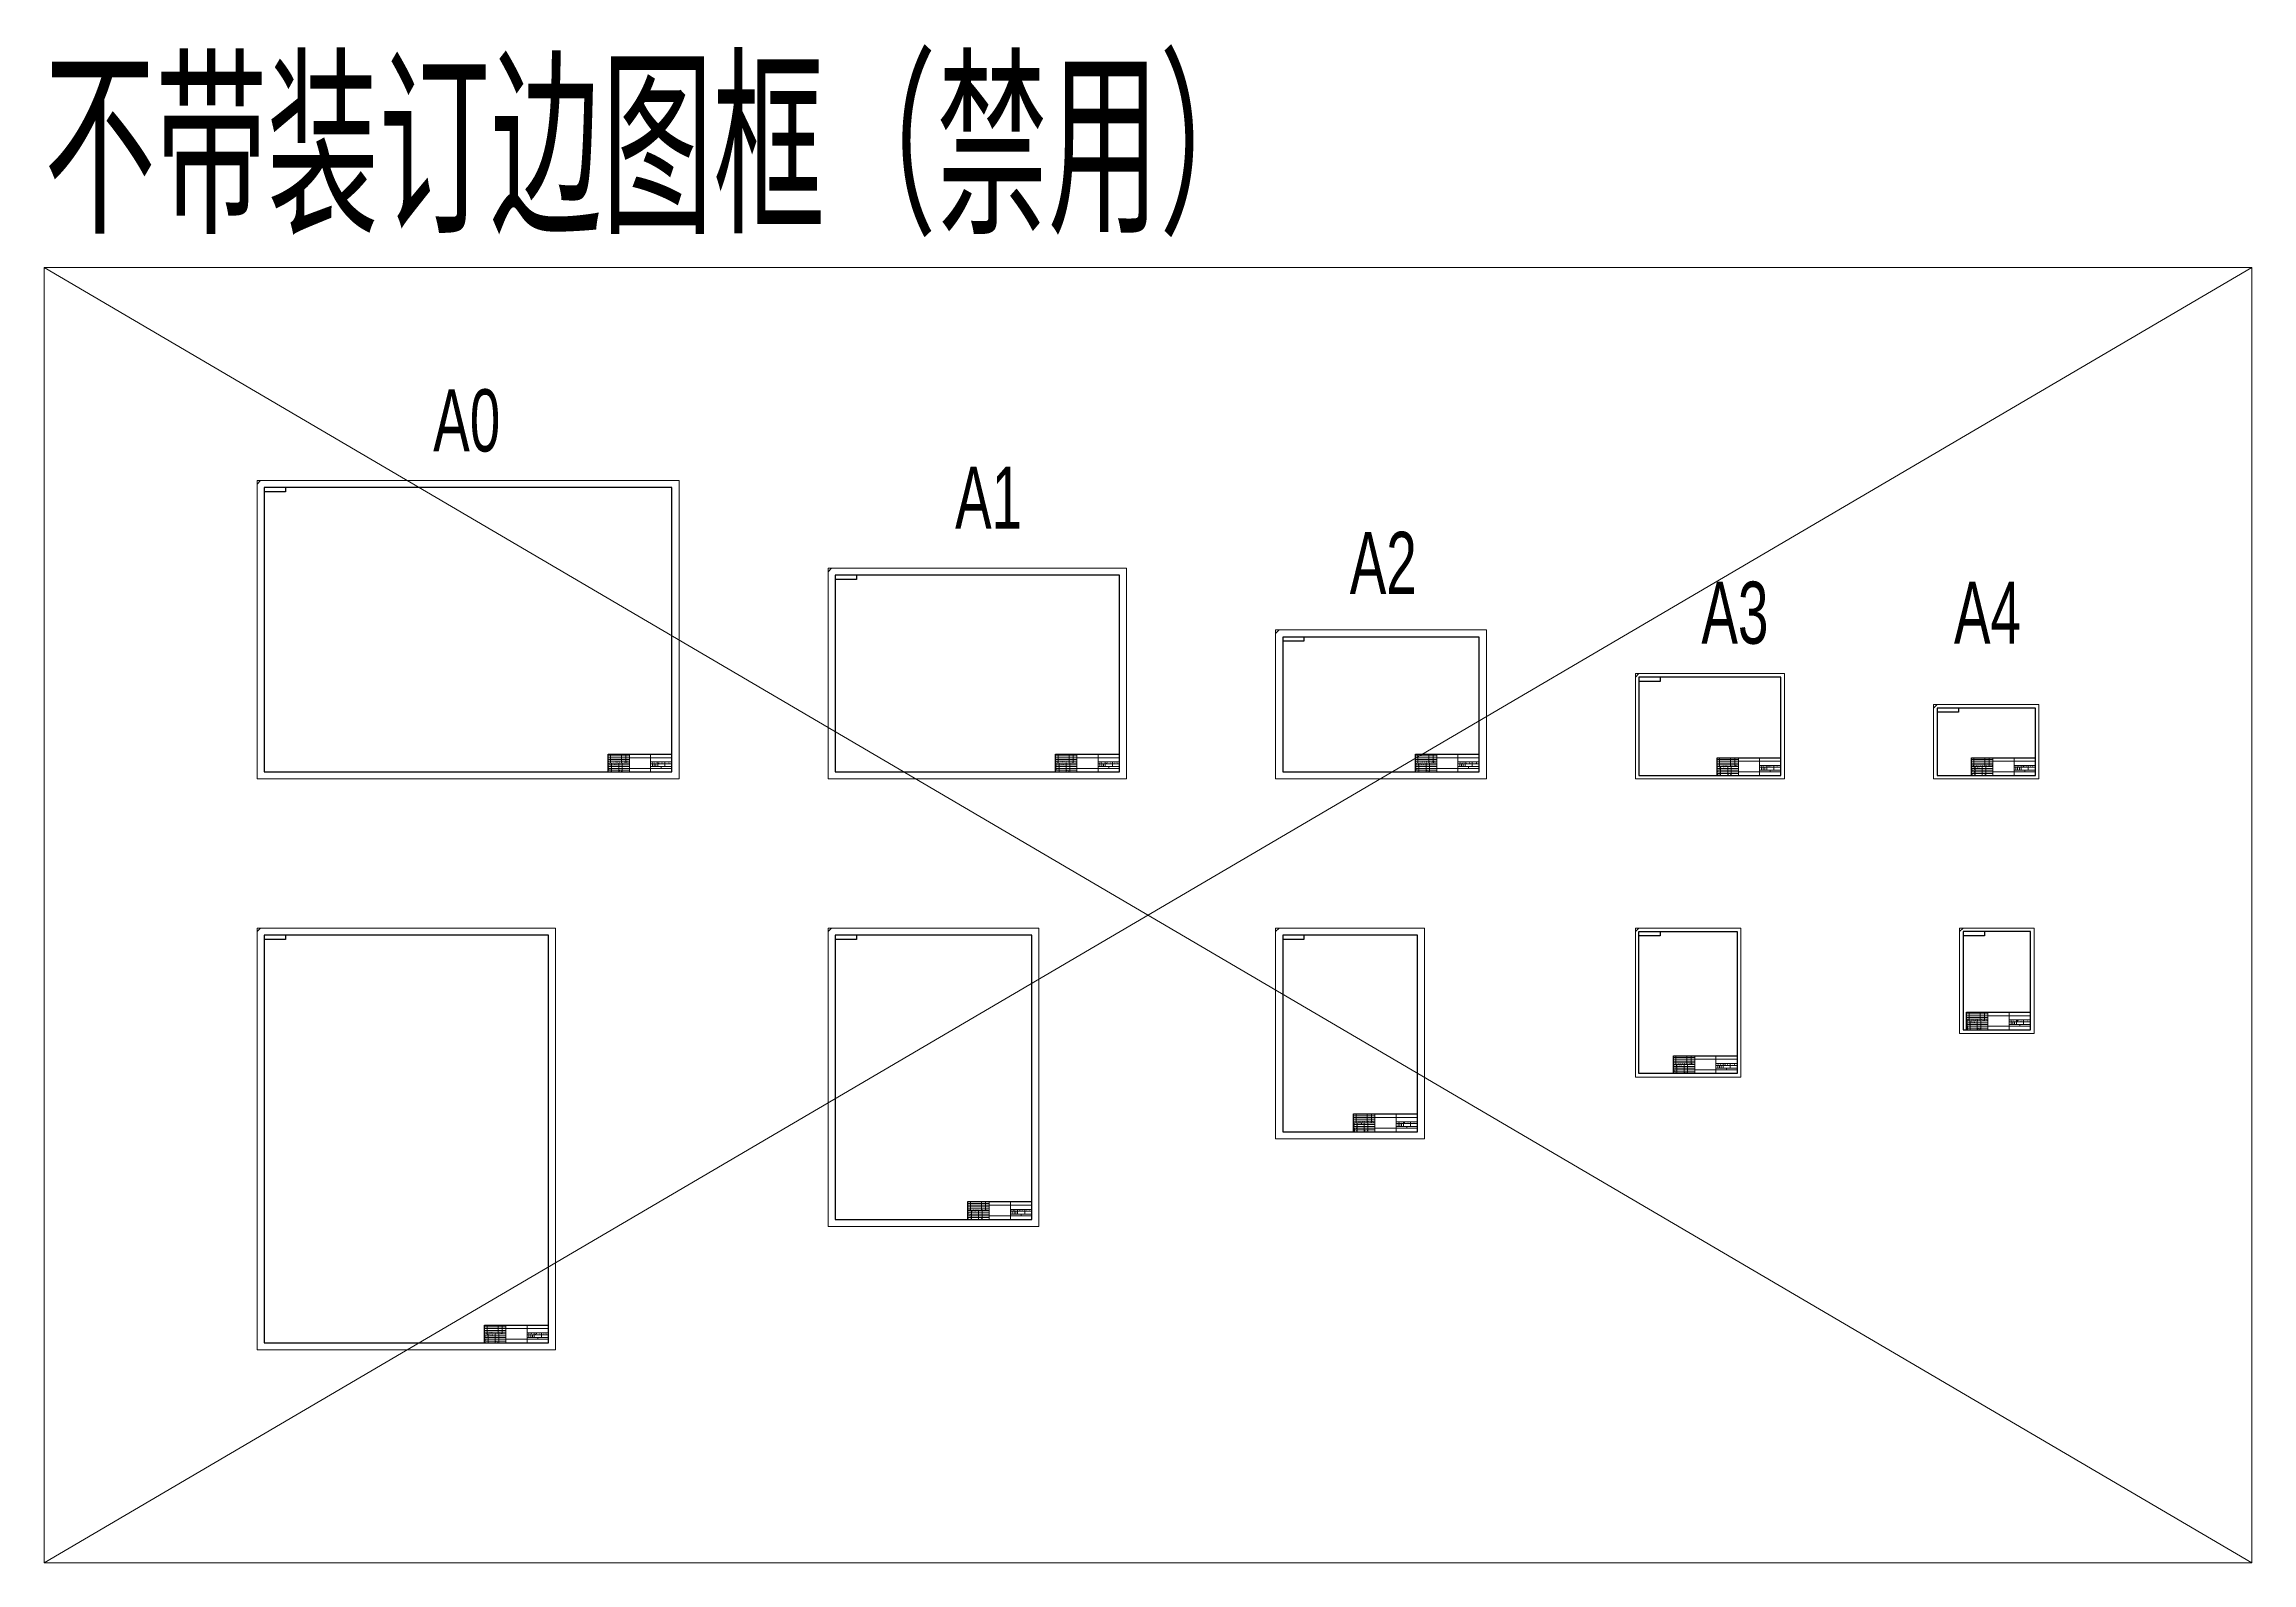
# Model space of a CAD drawing. Header units: millimetres. Extents: x -361 to 24103, y -13136 to 4471.
# Drawn here: x 3826 to 10047, y -6418 to -2139 of the extents above; entities that cross this region are included whole.
import ezdxf
from ezdxf.enums import TextEntityAlignment as Align

# ---------------------------------------------------------------- set-up
doc = ezdxf.new("R2010")
doc.units = ezdxf.units.MM
doc.layers.get('0').update_dxf_attribs({"lineweight": 9})
doc.layers.add('图框', color=7, linetype='Continuous', lineweight=9)
doc.layers.add('文字', color=1, linetype='Continuous', lineweight=9)
doc.styles.add('lei.txt', font='romany.shx', dxfattribs={"width": 0.66, "bigfont": 'hztxt.shx'})

# ---------------------------------------------------------------- blocks, each defined once
blk = doc.blocks.new('_')
at = {"layer": '图框', "color": 6, "ltscale": 5, "style": 'lei.txt'}
blk.add_text('Designed by LiLeilei', height=0.01, dxfattribs=at).set_placement((-0.1, 0.1), align=Align.BOTTOM_RIGHT)
blk = doc.blocks.new('__')
at = {"layer": '图框', "color": 7}
for p, q in [((-120, 45), (-180, 45)), ((-120, 40), (-180, 40)), ((-120, 35), (-180, 35)), ((-120, 20), (-180, 20)), ((-120, 15), (-180, 15)), ((-120, 10), (-180, 10)), ((-120, 5), (-180, 5)), ((-173, 50), (-173, 25)), ((-170, 25), (-170, 0)), ((-150, 25), (-150, 0)), ((-142, 50), (-142, 25)), ((-140, 25), (-140, 0)), ((-130, 50), (-130, 25)), ((-55, 23), (-55, 15)), ((-50, 23), (-50, 15)), ((-45, 23), (-45, 15)), ((-40, 28), (-40, 15)), ((-30, 10), (-30, 15)), ((-20, 28), (-20, 15))]:
    blk.add_line(p, q, dxfattribs=at)
at = {"layer": '图框'}
for p, q in [((-120, 30), (-180, 30)), ((-120, 25), (-180, 25)), ((-120, 50), (-120, 0)), ((0, 40), (-120, 40)), ((0, 10), (-120, 10)), ((-60, 50), (-60, 0)), ((0, 28), (-60, 28)), ((0, 23), (-60, 23)), ((0, 15), (-60, 15))]:
    blk.add_line(p, q, dxfattribs=at)
at = {"layer": '图框', "color": 7, "style": 'lei.txt', "width": 0.66}
for s, p in [('标 记', (-176.5, 25.7)), ('设  绘', (-175, 20.7)), ('校  对', (-175, 15.7)), ('标  检', (-175, 10.7)), ('审  核', (-175, 5.7)), ('审  定', (-175, 0.7)), ('李 雷 雷', (-162.1, 20.7)), (' 修  改  说  明', (-157.5, 25.7)), ('日  期', (-145, 0.7)), ('签  字', (-136, 25.7)), ('日 期', (-125, 25.7)), ('图样标记', (-50.3, 23.5)), ('重量（kg)', (-30.9, 23.5)), ('比  例', (-10.3, 23.4))]:
    blk.add_text(s, height=3.5, dxfattribs=at).set_placement(p, align=Align.CENTER)
blk = doc.blocks.new('lei.A0.V.cn.nb')
at = {"layer": '图框', "color": 6, "ltscale": 5}
blk.add_line((0, 1179), (10, 1189), dxfattribs=at)
blk.add_lwpolyline([(0, 1189), (0, 0), (841, 0), (841, 1189)], close=True, dxfattribs=at)
at = {"layer": '图框', "lineweight": 30}
blk.add_lwpolyline([(20, 1169), (20, 20), (821, 20), (821, 1169)], close=True, dxfattribs=at)
for points in [[(80, 1169), (80, 1157), (20, 1157)], [(641, 20), (641, 70), (821, 70)]]:
    blk.add_lwpolyline(points, dxfattribs=at)
for name, p in [('__', (821, 20)), ('_', (841, 0))]:
    blk.add_blockref(name, p)
blk = doc.blocks.new('lei.A1.V.cn.nb')
at = {"layer": '图框', "color": 6, "ltscale": 5}
blk.add_line((0, 831), (10, 841), dxfattribs=at)
blk.add_lwpolyline([(0, 0), (594, 0), (594, 841), (0, 841)], close=True, dxfattribs=at)
at = {"layer": '图框', "lineweight": 30}
blk.add_lwpolyline([(20, 20), (574, 20), (574, 821), (20, 821)], close=True, dxfattribs=at)
for points in [[(80, 821), (80, 809), (20, 809)], [(394, 20), (394, 70), (574, 70)]]:
    blk.add_lwpolyline(points, dxfattribs=at)
for name, p in [('__', (574, 20)), ('_', (594, 0))]:
    blk.add_blockref(name, p)
blk = doc.blocks.new('lei.A2.V.cn.nb')
at = {"layer": '图框', "color": 6, "ltscale": 5}
blk.add_line((0, 584), (10, 594), dxfattribs=at)
blk.add_lwpolyline([(420, 594), (0, 594), (0, 0), (420, 0)], close=True, dxfattribs=at)
at = {"layer": '图框', "lineweight": 30}
blk.add_lwpolyline([(400, 574), (20, 574), (20, 20), (400, 20)], close=True, dxfattribs=at)
for points in [[(80, 574), (80, 562), (20, 562)], [(220, 20), (220, 70), (400, 70)]]:
    blk.add_lwpolyline(points, dxfattribs=at)
for name, p in [('__', (400, 20)), ('_', (420, 0))]:
    blk.add_blockref(name, p)
blk = doc.blocks.new('lei.A3.V.cn.nb')
at = {"layer": '图框', "color": 6, "ltscale": 5}
blk.add_line((0, 410), (10, 420), dxfattribs=at)
blk.add_lwpolyline([(0, 420), (297, 420), (297, 0), (0, 0)], close=True, dxfattribs=at)
at = {"layer": '图框', "lineweight": 30}
blk.add_lwpolyline([(10, 410), (287, 410), (287, 10), (10, 10)], close=True, dxfattribs=at)
for points in [[(70, 410), (70, 398), (10, 398)], [(107, 10), (107, 60), (287, 60)]]:
    blk.add_lwpolyline(points, dxfattribs=at)
for name, p in [('__', (287, 10)), ('_', (297, 0))]:
    blk.add_blockref(name, p)
blk = doc.blocks.new('lei.A4.V.cn.nb')
at = {"layer": '图框', "color": 6, "ltscale": 5}
blk.add_line((0, 287), (10, 297), dxfattribs=at)
blk.add_lwpolyline([(210, 297), (0, 297), (0, 0), (210, 0)], close=True, dxfattribs=at)
at = {"layer": '图框', "lineweight": 30}
blk.add_lwpolyline([(200, 287), (10, 287), (10, 10), (200, 10)], close=True, dxfattribs=at)
for points in [[(70, 287), (70, 275), (10, 275)], [(20, 10), (20, 60), (200, 60)]]:
    blk.add_lwpolyline(points, dxfattribs=at)
for name, p in [('__', (200, 10)), ('_', (210, 0))]:
    blk.add_blockref(name, p)
blk = doc.blocks.new('lei.A0.H.cn.nb')
at = {"layer": '图框', "color": 6, "ltscale": 5}
blk.add_line((0, 831), (10, 841), dxfattribs=at)
blk.add_lwpolyline([(0, 0), (1189, 0), (1189, 841), (0, 841)], close=True, dxfattribs=at)
at = {"layer": '图框', "lineweight": 30}
blk.add_lwpolyline([(20, 20), (1169, 20), (1169, 821), (20, 821)], close=True, dxfattribs=at)
for points in [[(80, 821), (80, 809), (20, 809)], [(989, 20), (989, 70), (1169, 70)]]:
    blk.add_lwpolyline(points, dxfattribs=at)
for name, p in [('__', (1169, 20)), ('_', (1189, 0))]:
    blk.add_blockref(name, p)
blk = doc.blocks.new('lei.A1.H.cn.nb')
at = {"layer": '图框', "color": 6, "ltscale": 5}
blk.add_line((0, 584), (10, 594), dxfattribs=at)
blk.add_lwpolyline([(841, 0), (841, 594), (0, 594), (0, 0)], close=True, dxfattribs=at)
at = {"layer": '图框', "lineweight": 30}
blk.add_lwpolyline([(821, 20), (821, 574), (20, 574), (20, 20)], close=True, dxfattribs=at)
for points in [[(80, 574), (80, 562), (20, 562)], [(641, 20), (641, 70), (821, 70)]]:
    blk.add_lwpolyline(points, dxfattribs=at)
for name, p in [('__', (821, 20)), ('_', (841, 0))]:
    blk.add_blockref(name, p)
blk = doc.blocks.new('lei.A2.H.cn.nb')
at = {"layer": '图框', "color": 6, "ltscale": 5}
blk.add_line((0, 410), (10, 420), dxfattribs=at)
blk.add_lwpolyline([(0, 420), (0, 0), (594, 0), (594, 420)], close=True, dxfattribs=at)
at = {"layer": '图框', "lineweight": 30}
blk.add_lwpolyline([(20, 400), (20, 20), (574, 20), (574, 400)], close=True, dxfattribs=at)
for points in [[(80, 400), (80, 388), (20, 388)], [(394, 20), (394, 70), (574, 70)]]:
    blk.add_lwpolyline(points, dxfattribs=at)
for name, p in [('__', (574, 20)), ('_', (594, 0))]:
    blk.add_blockref(name, p)
blk = doc.blocks.new('lei.A3.H.cn.nb')
at = {"layer": '图框', "color": 6, "ltscale": 5}
blk.add_line((0, 287), (10, 297), dxfattribs=at)
blk.add_lwpolyline([(0, 0), (420, 0), (420, 297), (0, 297)], close=True, dxfattribs=at)
at = {"layer": '图框', "lineweight": 30}
blk.add_lwpolyline([(10, 10), (410, 10), (410, 287), (10, 287)], close=True, dxfattribs=at)
for points in [[(70, 287), (70, 275), (10, 275)], [(230, 10), (230, 60), (410, 60)]]:
    blk.add_lwpolyline(points, dxfattribs=at)
for name, p in [('__', (410, 10)), ('_', (420, 0))]:
    blk.add_blockref(name, p)
blk = doc.blocks.new('lei.A4.H.cn.nb')
at = {"layer": '图框', "color": 6, "ltscale": 5}
blk.add_line((0, 200), (10, 210), dxfattribs=at)
blk.add_lwpolyline([(0, 210), (0, 0), (297, 0), (297, 210)], close=True, dxfattribs=at)
at = {"layer": '图框', "lineweight": 30}
blk.add_lwpolyline([(10, 200), (10, 10), (287, 10), (287, 200)], close=True, dxfattribs=at)
for points in [[(70, 200), (70, 188), (10, 188)], [(107, 10), (107, 60), (287, 60)]]:
    blk.add_lwpolyline(points, dxfattribs=at)
for name, p in [('__', (287, 10)), ('_', (297, 0))]:
    blk.add_blockref(name, p)

msp = doc.modelspace()

# ---------------------------------------------------------------- linework, layer by layer
for p, q in [((3826.045, -6418.417), (10047.045, -2768.417)), ((10047.045, -6418.417), (3826.045, -2768.417))]:
    msp.add_line(p, q)
msp.add_lwpolyline([(3826.045, -2768.417), (10047.045, -2768.417), (10047.045, -6418.417), (3826.045, -6418.417)], close=True)

# ---------------------------------------------------------------- block references
at = {"layer": '图框'}
for name, p in [('lei.A0.H.cn.nb', (4426.045, -4209.417)), ('lei.A1.H.cn.nb', (6035.045, -4209.417)), ('lei.A2.H.cn.nb', (7296.045, -4209.417)), ('lei.A3.H.cn.nb', (8310.045, -4209.417)), ('lei.A4.H.cn.nb', (9150.045, -4209.417)), ('lei.A0.V.cn.nb', (4426.045, -5818.417)), ('lei.A1.V.cn.nb', (6035.045, -5470.417)), ('lei.A2.V.cn.nb', (7296.045, -5223.417)), ('lei.A3.V.cn.nb', (8310.045, -5049.417)), ('lei.A4.V.cn.nb', (9223.405, -4926.417))]:
    msp.add_blockref(name, p, dxfattribs=at)

# ---------------------------------------------------------------- texts
at = {"layer": '文字', "ltscale": 5, "style": 'lei.txt', "width": 0.66}
for s, height, p in [('不带装订边图框（禁用）', 476.15172, (3826.045, -2673.417)), ('A0', 175, (4922.386, -3286.359)), ('A1', 175, (6392.956, -3504.221)), ('A2', 175, (7505.048, -3687.948)), ('A3', 175, (8495.969, -3828.329)), ('A4', 175, (9207.624, -3828.329))]:
    msp.add_text(s, height=height, dxfattribs=at).set_placement(p)

doc.saveas('drawing.dxf')
